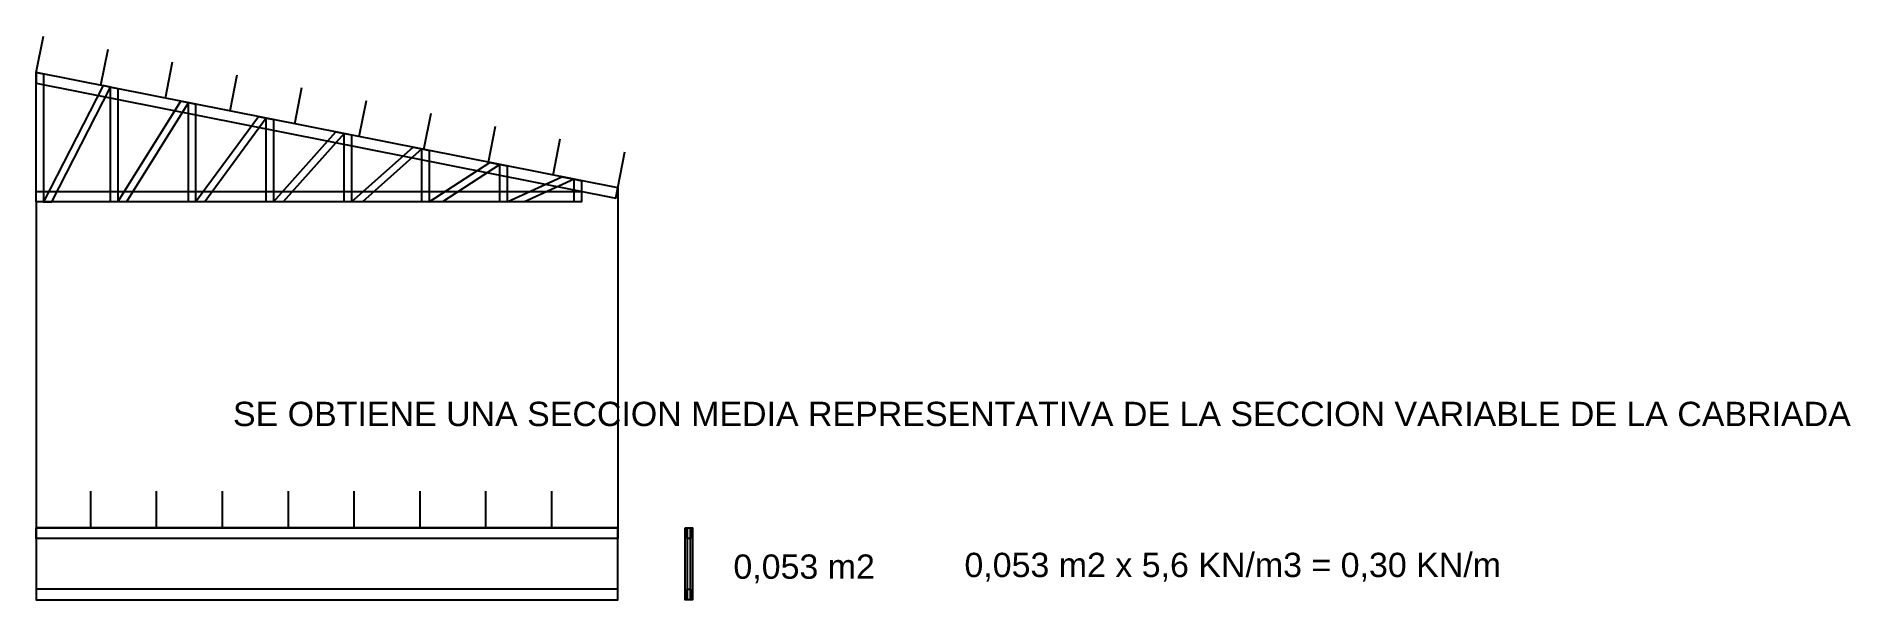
# Model space of a CAD drawing. Header units: millimetres. Extents: x -13913 to 5993, y 1496 to 3225.
# Drawn here: x 3021.27 to 3043.68, y 1630.48 to 1637.44 of the extents above; entities that cross this region are included whole.
import ezdxf

# ---------------------------------------------------------------- set-up
doc = ezdxf.new("R2010")
doc.units = ezdxf.units.MM
doc.layers.add('P1-MUROS', color=7, linetype='Continuous')
doc.layers.add('PT-MUROS', color=7, linetype='Continuous')
doc.styles.add('Arial02.5', font='arial.ttf', dxfattribs={"width": 0.8, "height": 0.025})

msp = doc.modelspace()

# ---------------------------------------------------------------- texts
at = {"layer": 'P1-MUROS', "style": 'Arial02.5'}
for s, p in [('SE OBTIENE UNA SECCION MEDIA REPRESENTATIVA DE LA SECCION VARIABLE DE LA CABRIADA', (3023.704, 1632.623)), ('0,053 m2  ', (3029.884, 1630.737)), ('0,053 m2 x 5,6 KN/m3 = 0,30 KN/m', (3032.737, 1630.758))]:
    msp.add_text(s, height=0.3, dxfattribs=at).set_placement(p)

# ---------------------------------------------------------------- hatches: boundary and pattern name
at = {"layer": 'PT-MUROS', "true_color": 0xcc2427}
h = msp.add_hatch(dxfattribs=at)
h.set_pattern_fill('ANSI31', color=242)
h.paths.add_polyline_path([(3029.29, 1631.365), (3029.314, 1631.365), (3029.314, 1630.478), (3029.29, 1630.478)])
h.paths.add_polyline_path([(3029.354, 1631.365), (3029.378, 1631.365), (3029.378, 1630.478), (3029.354, 1630.478)])
h.paths.add_polyline_path([(3029.314, 1630.608), (3029.354, 1630.608), (3029.354, 1630.478), (3029.314, 1630.478)])
h.paths.add_polyline_path([(3029.314, 1631.365), (3029.354, 1631.365), (3029.354, 1631.235), (3029.314, 1631.235)])

# ---------------------------------------------------------------- linework, layer by layer
at = {"layer": 'PT-MUROS'}
for p, q in [((3021.275, 1636.991), (3021.363, 1637.437)), ((3022.073, 1636.832), (3022.161, 1637.278)), ((3022.87, 1636.674), (3022.959, 1637.12)), ((3023.668, 1636.515), (3023.757, 1636.961)), ((3024.466, 1636.357), (3024.555, 1636.803)), ((3025.264, 1636.198), (3025.352, 1636.644)), ((3026.061, 1636.04), (3026.15, 1636.486)), ((3026.859, 1635.881), (3026.948, 1636.327)), ((3027.657, 1635.723), (3027.746, 1636.169)), ((3028.455, 1635.564), (3028.543, 1636.01)), ((3021.948, 1631.365), (3021.948, 1631.82)), ((3022.761, 1631.365), (3022.761, 1631.82)), ((3023.575, 1631.365), (3023.575, 1631.82)), ((3024.388, 1631.365), (3024.388, 1631.82)), ((3025.201, 1631.365), (3025.201, 1631.82)), ((3026.015, 1631.365), (3026.015, 1631.82)), ((3026.828, 1631.365), (3026.828, 1631.82)), ((3027.641, 1631.365), (3027.641, 1631.82))]:
    msp.add_line(p, q, dxfattribs=at)
for points in [[(3021.275, 1636.991), (3021.275, 1636.858), (3028.43, 1635.437), (3028.455, 1635.564), (3021.275, 1636.991)], [(3022.192, 1636.809), (3022.1, 1636.827), (3021.365, 1635.391), (3021.466, 1635.391), (3022.192, 1636.809)], [(3023.059, 1636.636), (3023.153, 1636.618), (3022.388, 1635.391), (3022.282, 1635.391), (3023.059, 1636.636)], [(3024.018, 1636.446), (3024.115, 1636.427), (3023.355, 1635.391), (3023.243, 1635.391), (3024.018, 1636.446)], [(3024.974, 1636.256), (3025.077, 1636.236), (3024.325, 1635.391), (3024.205, 1635.391), (3024.974, 1636.256)], [(3025.928, 1636.067), (3026.038, 1636.045), (3025.302, 1635.391), (3025.167, 1635.391), (3025.928, 1636.067)], [(3026.874, 1635.879), (3027, 1635.853), (3026.293, 1635.391), (3026.128, 1635.391), (3026.874, 1635.879)], [(3027.766, 1635.701), (3027.917, 1635.671), (3027.306, 1635.391), (3027.09, 1635.391), (3027.766, 1635.701)], [(3028.455, 1635.564), (3028.455, 1631.365)], [(3021.275, 1635.391), (3021.275, 1631.365)]]:
    msp.add_lwpolyline(points, dxfattribs=at)
for points in [[(3021.275, 1636.991), (3021.365, 1636.973), (3021.365, 1635.391), (3021.275, 1635.391)], [(3022.192, 1636.809), (3022.282, 1636.791), (3022.282, 1635.391), (3022.192, 1635.391)], [(3023.153, 1636.618), (3023.243, 1636.6), (3023.243, 1635.391), (3023.153, 1635.391)], [(3024.115, 1636.427), (3024.205, 1636.409), (3024.205, 1635.391), (3024.115, 1635.391)], [(3025.077, 1636.236), (3025.167, 1636.218), (3025.167, 1635.391), (3025.077, 1635.391)], [(3026.038, 1636.045), (3026.128, 1636.027), (3026.128, 1635.391), (3026.038, 1635.391)], [(3027, 1635.853), (3027.09, 1635.836), (3027.09, 1635.391), (3027, 1635.391)], [(3027.917, 1635.671), (3028.007, 1635.653), (3028.007, 1635.391), (3027.917, 1635.391)], [(3021.275, 1635.521), (3028.007, 1635.521), (3028.007, 1635.391), (3021.275, 1635.391)], [(3028.455, 1631.365), (3021.275, 1631.365), (3021.275, 1630.478), (3028.455, 1630.478)], [(3021.275, 1631.365), (3028.455, 1631.365), (3028.455, 1631.235), (3021.275, 1631.235)], [(3029.29, 1631.365), (3029.314, 1631.365), (3029.314, 1630.478), (3029.29, 1630.478)], [(3029.314, 1631.365), (3029.354, 1631.365), (3029.354, 1631.235), (3029.314, 1631.235)], [(3029.354, 1631.365), (3029.378, 1631.365), (3029.378, 1630.478), (3029.354, 1630.478)], [(3028.455, 1630.608), (3021.275, 1630.608), (3021.275, 1630.478), (3028.455, 1630.478)], [(3029.314, 1630.608), (3029.354, 1630.608), (3029.354, 1630.478), (3029.314, 1630.478)]]:
    msp.add_lwpolyline(points, close=True, dxfattribs=at)

msp.set_redraw_order([(e.dxf.handle, doc.entitydb.next_handle()) for e in msp.query("TEXT MTEXT ATTDEF DIMENSION ARC_DIMENSION")])  # texts and dimensions are drawn at this point

doc.saveas('drawing.dxf')
